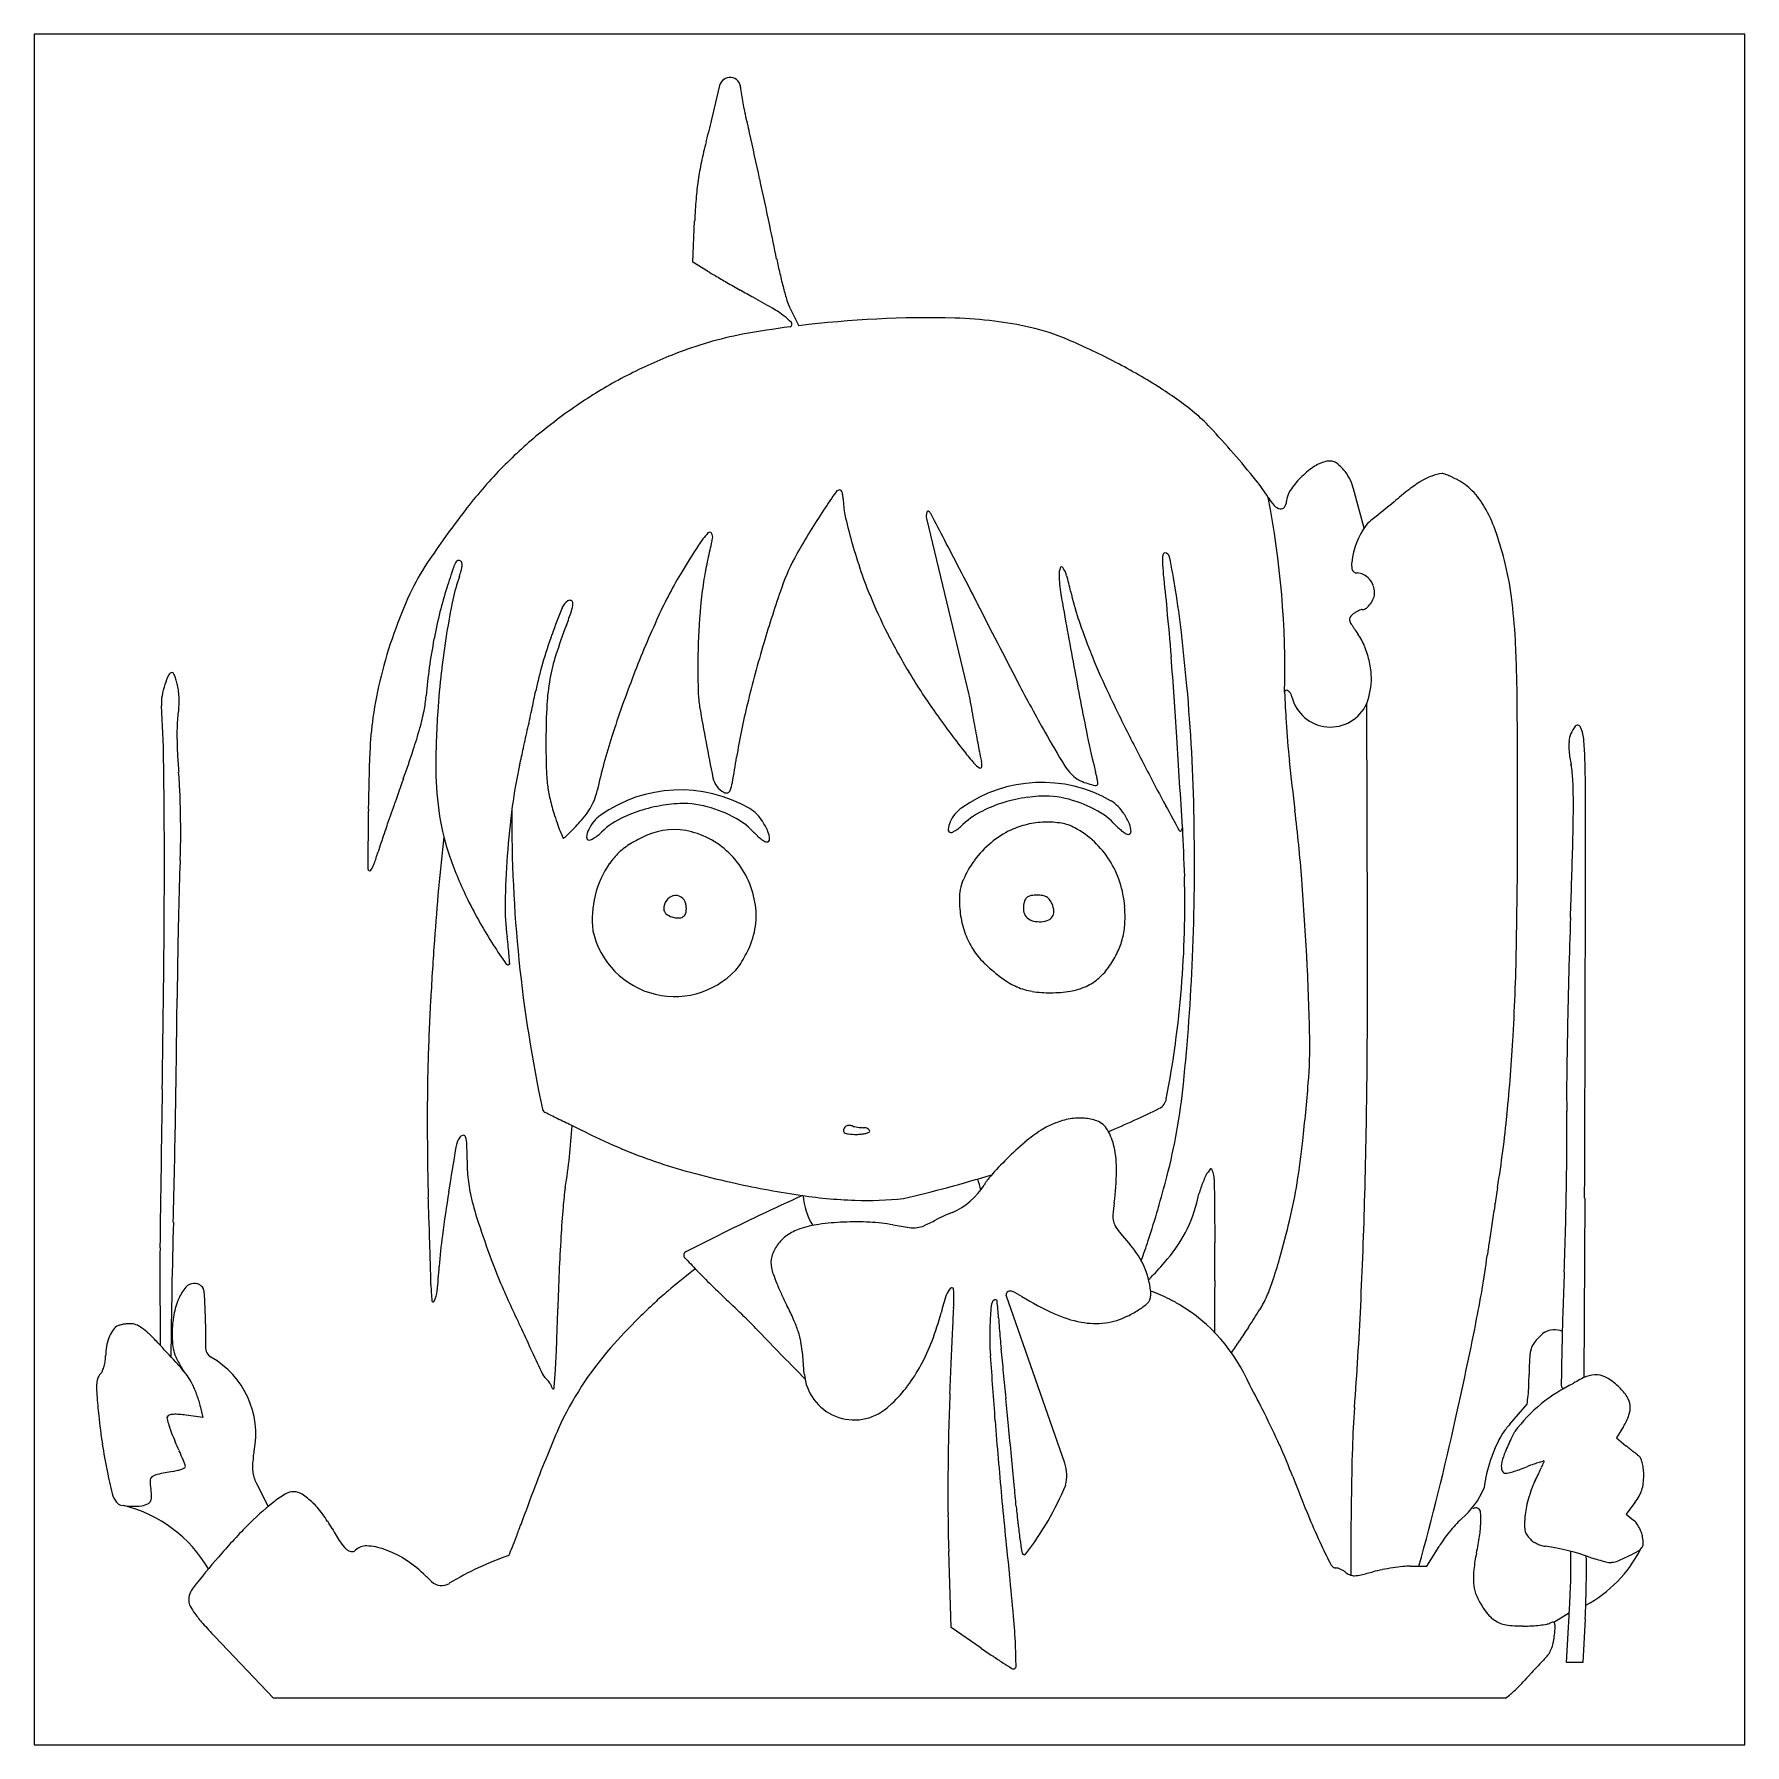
# Model space of a CAD drawing. Extents: x -100 to 100, y -100 to 100.
import ezdxf

# ---------------------------------------------------------------- set-up
doc = ezdxf.new("R2010")
doc.units = 0
doc.header["$MEASUREMENT"] = 0

msp = doc.modelspace()

# ---------------------------------------------------------------- linework, layer by layer
at = {"linetype": 'Continuous'}
for p, q in [((100, 100), (-100, 100)), ((-100, 100), (-100, -100)), ((100, -100), (100, 100)), ((-17, 91.29), (-17.45, 94.07)), ((-20.77, 90.01), (-19.85, 93.99)), ((55.49, 42.25), (54.25, 46.83)), ((20.5, -67.06), (13.66, -47.44)), ((78.56, -56.34), (78.55, -58.05)), ((72.51, -62.53), (74.55, -60.19)), ((77.69, -85.68), (79.49, -84.55)), ((72.01, -94.56), (-72.01, -94.56)), ((-100, -100), (100, -100))]:
    msp.add_line(p, q, dxfattribs=at)
for p, q in [((-22.98, 73.33), (-22.78, 78.18)), ((-21.29, 72.3), (-22.98, 73.33)), ((-11.7, 68.09), (-10.6, 65.91)), ((4.34, 43.38), (9.25, 22.93)), ((55.88, -4.52), (55.8, 21.74)), ((81.28, -36.1), (81.2, -57.07)), ((27.06, -40.26), (28.13, -41.54)), ((-79.99, -50.8), (-79.99, -53.53)), ((-9.96, -56.67), (-10.15, -54.46)), ((-80.3, -61.73), (-82.24, -61.46)), ((-80.58, -60.42), (-80.3, -61.73)), ((0.29, -60.08), (-0.27, -60.61)), ((85.81, -62.79), (84.99, -64.13)), ((84.99, -64.13), (86.11, -65.04)), ((-74.06, -69.36), (-72.66, -72.15)), ((87.15, -71.67), (86.12, -73.03)), ((86.12, -73.03), (86.98, -73.73)), ((7.2, -86.27), (6.92, -77.35)), ((62.83, -79.12), (64.26, -76.81)), ((60.91, -79.12), (62.83, -79.12)), ((81.34, -85.28), (81.08, -90.39)), ((-72.01, -94.56), (-78.9, -87.33)), ((10.7, -88.69), (7.2, -86.27)), ((79.14, -90.39), (79.39, -86.25)), ((80.11, -90.39), (79.14, -90.39)), ((81.08, -90.39), (80.11, -90.39))]:
    msp.add_line(p, q)
for centre, radius, start, end in [((-18.64, 93.7), 1.25, 1.0435, 166.8627), ((-11.74, 66.09), 0.343, 293.9741, 38.5368), ((-57.63, 25.72), 103.86, 358.5451, 11.1645), ((54.52, 34.87), 2.14, 17.8248, 65.7613), ((51.56, 23.63), 4.64, 193.8969, 335.9406), ((17.81, -3.69), 16.21, 59.9645, 125.2681), ((-24.46, -4.57), 16.21, 59.9645, 125.2681), ((-39.97, -25.53), 0.627, 192.9269, 242.6544), ((0.34, -37.17), 10.52, 11.1534, 18.4147), ((-2.63, -35.34), 7.47, 183.4878, 211.8216), ((3.83, -29.94), 8.58, 294.3403, 327.4919), ((20.8, -48.02), 9.79, 3.5779, 41.4437), ((29.2, -47.41), 1.36, 312.3051, 0), ((77.73, -53.88), 2.4, 66.9704, 118.8239), ((-78.62, -53.51), 1.36, 178.9624, 238.7441), ((-84.53, -63.72), 10.44, 349.193, 60.1294), ((-4.11, -56.15), 5.87, 185.0467, 310.751), ((87.98, -74.5), 18.57, 115.512, 143.2525), ((78.83, -58.02), 0.283, 173.3059, 306.7405), ((86.4, -72.12), 17.02, 149.9513, 172.7442), ((-93.39, -87.49), 15.94, 30.3515, 75.9419), ((-31.92, -113.88), 38.15, 109.2795, 120.8221), ((74.52, -70.53), 14.83, 297.6663, 333.4854), ((-52.37, -79.7), 1.69, 225.6639, 302.5793)]:
    msp.add_arc(centre, radius, start, end, dxfattribs=at)
for centre, radius, start, end in [((-228.4, 141.47), 213.91, 345.3603, 346.0797), ((-10.59, 92.31), 6.49, 189.0236, 194.247), ((-88.29, 72.58), 73.67, 12.4486, 14.2469), ((-1694.6, -282.01), 1718.65, 12.2656, 12.44849), ((28.37, 74.4), 51.48, 165.3604, 168.0417), ((10.95, 78.09), 33.67, 168.0416, 171.727), ((12.65, 77.84), 35.39, 171.727, 175.3093), ((-1277.31, -191.29), 1291.62, 12.01738, 12.26559), ((39.92, 75.6), 62.75, 175.3093, 177.6425), ((-353.73, 5.31), 347.34, 11.3581, 12.0174), ((3.66, 113.42), 48.09, 238.7566, 239.9921), ((46.41, 85.69), 60.79, 191.3581, 193.0316), ((106.79, 291.99), 254.3, 239.992, 240.3518), ((122.03, 318.77), 285.12, 240.3519, 240.7133), ((110.04, 297.39), 260.6, 240.7134, 241.1), ((40.87, 84.41), 55.1, 193.0316, 194.8329), ((35.53, 82.99), 49.58, 194.833, 196.5506), ((-54, 0.23), 78.82, 59.2467, 61.1), ((-6.52, 70.5), 5.71, 196.5506, 204.9769), ((-21.62, 54.65), 15.5, 53.06, 59.2466), ((-16.49, 61.48), 6.96, 43.9302, 53.0599), ((4.68, -58.05), 124.9, 88.6322, 97.0291), ((5.72, 12.15), 54.7, 83.1333, 87.9644), ((7.54, 27.23), 39.5, 76.9672, 83.1333), ((-8.54, 20.37), 45.38, 100.9678, 111.3607), ((4.68, -58.05), 124.9, 97.4934, 100.0789), ((10.41, 39.62), 26.79, 67.1868, 76.9672), ((-7.42, -2.77), 72.77, 62.5472, 67.1868), ((-4.44, 9.36), 57.12, 111.1678, 117.3492), ((-5.04, 10.52), 55.82, 117.3492, 123.6389), ((-8.75, -5.32), 75.65, 57.9321, 62.5472), ((9.22, 23.37), 41.8, 50.7361, 57.9321), ((-1.13, 4.65), 62.87, 123.6389, 129.4115), ((24.29, 41.8), 17.99, 42.8573, 50.7361), ((-52.61, -29.56), 122.9, 40.9499, 42.8574), ((-8.42, 13.52), 51.39, 129.4115, 136.1258), ((-52.53, -29.49), 122.8, 39.0407, 40.9499), ((52.05, 45.75), 4.41, 104.0892, 124.6564), ((51.52, 47.9), 2.2, 89.8049, 104.0893), ((51.52, 48.9), 1.19, 67.2384, 89.8048), ((51.32, 48.42), 1.72, 49.2458, 67.2383), ((-2.71, 8.03), 59.32, 136.1259, 142.3192), ((55.1, 41.19), 9.89, 135.5463, 146.4913), ((55.42, 40.88), 10.33, 124.6564, 135.5463), ((47.94, 44.5), 6.89, 42.8383, 49.2457), ((49.21, 45.68), 5.16, 24.8066, 42.8383), ((66.36, 40.57), 8.31, 110.8363, 120.5602), ((65.17, 43.7), 4.96, 96.5141, 110.8363), ((64.66, 48.21), 0.423, 70.1471, 96.5141), ((60.35, 36.28), 13.11, 67.943, 70.147), ((60.67, 37.08), 12.25, 65.0951, 67.943), ((58.2, 31.75), 18.11, 62.9711, 65.0951), ((114.04, -37.38), 146.64, 145.1068, 146.1253), ((-5.81, 46.21), 0.513, 90, 145.1067), ((-5.81, 46.54), 0.186, 35.9991, 90), ((-6.45, 46.07), 0.981, 20.2322, 35.9991), ((-7.12, 45.83), 1.69, 8.119, 20.2324), ((-8.37, 45.65), 2.95, 0.1459, 8.119), ((28.77, 36.45), 18.12, 31.1969, 39.0406), ((49.05, 45.2), 2.63, 146.4913, 175.7977), ((48.75, 45.47), 5.67, 13.9268, 24.8067), ((82.05, 19.59), 34.54, 128.1669, 131.8438), ((68.77, 36.49), 13.04, 120.5603, 128.1669), ((63.53, 42.2), 6.38, 43.7871, 62.9711), ((60.88, 39.66), 10.06, 30.1397, 43.787), ((39.09, -24.26), 112.13, 142.3193, 146.1646), ((48.99, 6.29), 68.28, 146.1253, 148.5764), ((3.26, 45.68), 8.67, 180.146, 192.4436), ((6.01, 43.71), 1.71, 166.6314, 191.0878), ((4.51, 44.06), 0.168, 43.1778, 166.6314), ((3.58, 43.19), 1.45, 27.7625, 43.1779), ((49.14, 48.78), 5.69, 211.1968, 223.0591), ((45.93, 45.78), 1.3, 223.059, 258.5698), ((45.77, 45), 0.503, 258.5697, 324.1248), ((45.09, 45.49), 1.34, 324.1248, 355.7977), ((382.24, -357.84), 516.74, 128.72, 129.0873), ((55.82, 36.72), 15.91, 19.5578, 30.1397), ((50.74, 56.15), 57.3, 192.4436, 195.4934), ((-1614.42, -808.53), 1829.93, 27.65754, 27.76251), ((62.49, 37.46), 8.48, 142.8126, 174.4499), ((58.81, 40.01), 4.02, 126.2313, 139.9252), ((31.85, 28.21), 41.34, 14.3698, 19.5579), ((87.32, -30.22), 130.35, 147.2768, 148.8575), ((-13.5, 34.56), 10.51, 137.2918, 147.2769), ((-21.03, 41.51), 0.264, 35.2895, 137.2918), ((-1743.22, 411.36), 1761.89, 347.81418, 347.84696), ((-285.94, 97.54), 271.2, 347.8469, 347.9776), ((-21.46, 41.21), 0.786, 347.9776, 35.2894), ((60.52, -0.75), 81.79, 148.5764, 150.7171), ((55.51, 57.48), 62.24, 195.4934, 198.6511), ((-468.63, -208.06), 536.33, 27.2475, 27.6575), ((-32.33, 23.62), 26.15, 146.1646, 155.2801), ((-46.89, 36.29), 4.32, 152.5044, 161.6634), ((-50.41, 38.12), 0.348, 99.8837, 152.5043), ((-50.38, 37.99), 0.478, 58.2825, 99.8838), ((-50.29, 38.15), 0.297, 9.9155, 58.2826), ((-51.43, 37.95), 1.46, 354.9953, 9.9156), ((-1931.4, 451.99), 1954.41, 347.74697, 347.78066), ((-1949.53, 455.91), 1972.95, 347.78069, 347.81415), ((10.8, 27.13), 24.79, 150.7172, 160.7501), ((35.89, 38.52), 3.99, 171.1592, 182.142), ((55.11, 39.23), 23.22, 182.142, 185.9413), ((32.2, 39.09), 0.254, 90, 171.1592), ((32.2, 38.79), 0.555, 10.9492, 90.0001), ((-110.34, 11.21), 145.74, 9.394, 10.9493), ((57.8, 38), 3.77, 175.685, 187.5948), ((37.32, 29.61), 35.7, 7.3867, 14.3698), ((320.25, -85.39), 391.09, 161.6635, 162.0308), ((-30.1, 29.47), 21.41, 160.5661, 168.1473), ((-59.49, 39.84), 9.75, 340.5661, 344.8438), ((-53.03, 38.09), 3.06, 344.8437, 354.9954), ((20.46, 10.18), 52.24, 148.8574, 155.4037), ((-1.31, 32.82), 20.68, 167.7469, 171.1839), ((46.37, 54.39), 52.61, 198.6511, 202.2334), ((-860.31, -409.77), 976.91, 26.98582, 27.24755), ((22.48, 36.77), 2.66, 161.694, 179.9999), ((32.48, 36.77), 12.65, 180, 190.1544), ((20.12, 37.55), 0.169, 35.6459, 161.694), ((17.84, 35.91), 2.98, 16.0468, 35.6458), ((-9.16, 28.14), 31.08, 12.5428, 16.0467), ((800.39, 116.79), 772.53, 185.94132, 186.24362), ((54.6, 37.57), 0.534, 187.5947, 232.0873), ((54.68, 37.67), 0.662, 232.0873, 270), ((54.68, 35.54), 1.47, 60.7039, 89.9999), ((-7.84, 12.34), 53.11, 155.28, 160.6445), ((-13.95, 23), 39.75, 162.0308, 166.2169), ((56.83, 25.9), 79.24, 173.7209, 182.0674), ((14.68, 30.34), 36.85, 171.1838, 173.4139), ((122.21, -11.78), 142.8, 160.7502, 163.4968), ((54.72, 57.8), 61.62, 202.2334, 206.8694), ((1349.44, 272.64), 1350.57, 190.15438, 190.51878), ((53.36, 42.06), 32.98, 192.5428, 198.4599), ((-65.17, 18.69), 99.95, 6.5303, 9.394), ((53.91, 35.11), 2.89, 323.7639, 338.7501), ((54.71, 34.72), 2.01, 0, 23.564), ((54.91, 34.72), 1.81, 338.7501, 0), ((8.36, 25.85), 64.9, 2.923, 7.3867), ((8.12, 17.59), 62.48, 166.2168, 169.1997), ((31.04, 16.64), 83.88, 168.1473, 170.8939), ((42.08, 0.63), 86.61, 158.1102, 160.2966), ((-36.69, 32.28), 1.73, 121.7175, 158.1103), ((-71.16, 43.95), 35.84, 338.6468, 341.4197), ((-37.37, 33.39), 0.421, 64.5962, 121.7175), ((-37.34, 33.47), 0.329, 356.2771, 64.5962), ((-40.65, 33.69), 3.65, 341.4198, 356.277), ((1035.16, 555.43), 1150.17, 206.98583, 207.50745), ((-117.09, 16.42), 150.43, 4.1137, 6.2436), ((55.22, 30.85), 1.7, 126.1749, 143.639), ((56.8, 28.69), 4.37, 121.4519, 126.175), ((56.56, 29.07), 3.92, 116.3313, 121.452), ((56.3, 29.61), 3.32, 111.1644, 116.3314), ((55.28, 32.25), 0.492, 89.9999, 111.1644), ((55.28, 33.53), 0.785, 270, 307.8128), ((54.22, 34.88), 2.5, 307.8127, 323.7639), ((15.48, 10.08), 57.18, 158.6468, 162.3399), ((86.37, -19.99), 124.72, 155.4037, 158.8203), ((86.91, 53.25), 68.34, 198.4599, 201.8907), ((-210.86, 2.01), 246.59, 5.0715, 6.5302), ((54.19, 31.6), 0.422, 143.639, 192.7363), ((55.24, 31.84), 1.5, 192.7364, 212.862), ((93.55, 56.59), 47.1, 212.8621, 214.5287), ((-3.76, 10.91), 57.43, 160.6444, 165.8529), ((12.9, 16.67), 67.35, 169.1998, 172.0857), ((45.99, 14.24), 99.02, 170.8939, 173.529), ((16.44, 9.81), 59.38, 160.2966, 163.7719), ((125.33, -12.7), 146.05, 163.4968, 166.3793), ((62.37, 61.68), 70.2, 206.8694, 211.0735), ((47.93, 25.2), 8.28, 22.3979, 34.5287), ((45.83, 24.33), 10.54, 12.2812, 22.3979), ((-99.42, 20.35), 172.82, 0.4532, 2.923), ((-1.27, 14.97), 40.93, 163.7719, 168.365), ((-17.86, 20.69), 22.2, 162.3399, 169.8249), ((741.31, 159.73), 732.05, 190.5187, 191.16614), ((108.02, 61.73), 91.09, 201.8907, 204.8782), ((-1057.46, -51.21), 1093.22, 3.62052, 4.11372), ((46.49, 24.48), 9.86, 1.8646, 12.2811), ((-75.5, 20.94), 9.71, 154.7004, 161.8854), ((-83.85, 24.89), 0.47, 89.9999, 154.7004), ((-83.85, 25.2), 0.16, 27.3029, 90), ((-87.61, 23.26), 4.39, 21.5876, 27.3029), ((-88.41, 22.94), 5.25, 15.4468, 21.5876), ((-92.37, 21.85), 9.36, 11.4628, 15.4467), ((-15.35, 13.83), 45.48, 165.8528, 172.0571), ((7.89, 17.37), 62.29, 172.0857, 175.1458), ((49.91, 13.8), 102.97, 173.529, 176.0879), ((-15.8, 20.32), 24.29, 169.8249, 176.9039), ((89.6, -21.24), 128.18, 158.8204, 162.2201), ((69.86, 66.2), 78.95, 211.0734, 215.0296), ((192.99, 116.88), 200.65, 207.5075, 209.4062), ((48.08, 24.72), 8.27, 338.9296, 0.5655), ((-80.19, 21.8), 4.94, 170.1684, 183.5772), ((-75.79, 21.04), 9.4, 161.8854, 170.1684), ((-89.21, 22.49), 6.13, 4.3013, 11.4628), ((-95.81, 21.99), 12.75, 0.1611, 4.3013), ((-95.98, 21.99), 12.92, 356.0344, 0.1611), ((-69.57, 23.95), 15.45, 348.5933, 355.1457), ((-332.27, 83.12), 297.01, 347.9798, 348.3651), ((-5.57, 23.8), 16.81, 182.5837, 188.3547), ((748.45, 155.51), 750.99, 190.16787, 190.3833), ((164.84, 88.08), 153.72, 204.8782, 206.8971), ((-189.55, 3.9), 225.21, 1.1203, 5.0714), ((46.42, 23.09), 0.222, 58.2825, 182.1357), ((192.09, 28.52), 145.99, 182.1357, 183.5108), ((45.94, 22.31), 1.13, 10.3223, 58.2825), ((-222.05, 12.93), 137.2, 0.9011, 3.5772), ((-76.9, 19.14), 6.4, 169.4609, 178.449), ((-90.01, 21.58), 6.94, 349.461, 356.0343), ((-19.45, 14.4), 41.34, 172.0571, 177.7475), ((-83.89, 26.84), 30.06, 344.611, 348.5934), ((41.25, 14.39), 94.29, 176.0878, 180.2816), ((-657.77, 152.43), 629.81, 347.76026, 347.97982), ((37.92, 17.41), 78.09, 176.9039, 179.8691), ((239, 66.02), 264.99, 189.7029, 191.5297), ((63.56, 2.27), 82.5, 166.3794, 170.8003), ((92.94, 82.38), 107.13, 215.0295, 218.1765), ((483.54, 106.97), 481.67, 190.3833, 190.6837), ((-1561.01, 8.79), 1634.45, 359.97945, 0.45317), ((-42.34, 18.2), 40.97, 178.4489, 180.7288), ((-103.92, 32.35), 50.83, 341.6154, 344.6111), ((-662.42, 153.44), 634.56, 347.5409, 347.76023), ((118.83, 75.08), 115.52, 209.4063, 211.6321), ((656.56, 337.52), 705.09, 206.89706, 207.35978), ((156.4, 26.33), 110.23, 183.5108, 185.8752), ((82.75, 16.97), 3.33, 157.7543, 174.0693), ((82.96, 16.88), 3.55, 142.2162, 157.7544), ((80.45, 18.83), 0.383, 24.0905, 142.2162), ((76.56, 17.08), 4.65, 3.9363, 24.0905), ((-33.8, 18.31), 49.51, 180.7287, 182.9613), ((198.55, 5.83), 259.51, 177.7474, 179.2114), ((-211.28, 68.03), 163.97, 340.3636, 341.6154), ((-358.25, 86.23), 323.06, 347.1775, 347.5409), ((103.07, 17.26), 143.24, 179.8691, 181.147), ((34.1, -3.45), 69.9, 162.2202, 167.5727), ((40.52, 41.15), 40.44, 218.1764, 220.7203), ((673.56, 142.82), 675.05, 190.68374, 190.86434), ((87.5, 30.67), 65.62, 191.1661, 194.9611), ((-12442.76, -771.61), 12501.3, 3.572154, 3.620512), ((84.74, 16.76), 5.32, 174.0692, 186.4118), ((98.11, 18.27), 18.78, 186.4118, 191.242), ((13.49, 12.75), 67.87, 0.2366, 3.9362), ((-802.83, 3.8), 718.05, 0.11591, 0.90109), ((-19.98, 19.03), 63.35, 182.9613, 184.8171), ((6.98, 3.1), 51.51, 167.1774, 172.5998), ((-17.08, 14.86), 23.06, 181.147, 186.0764), ((-326.68, 65.47), 312.83, 350.2512, 350.8003), ((11.82, 16.45), 2.58, 220.7203, 239.6692), ((10.61, 14.38), 0.177, 239.6692, 350.3858), ((19.55, 17.29), 9.1, 190.8644, 194.7954), ((9.33, 14.6), 1.47, 350.3858, 14.7955), ((25.12, 17.37), 5.47, 211.6321, 232.0527), ((341.32, 45.36), 296.13, 185.8752, 187.0059), ((67.85, 12.25), 12.06, 2.1186, 11.2421), ((-134.21, 9.4), 51.28, 2.2981, 4.8172), ((520.7, -193.14), 613.2, 160.36362, 160.63428), ((-17.95, 14.1), 35.09, 180.2815, 189.0515), ((-26.12, 13.9), 13.97, 186.0764, 192.8459), ((-18.2, 13.57), 2.5, 191.869, 241.845), ((-23.46, 13.37), 5.16, 339.8397, 350.2512), ((23.47, 15.25), 2.78, 232.0527, 246.258), ((25.58, 20.04), 8.02, 246.258, 252.7119), ((26.19, 21.99), 10.06, 252.7118, 257.5821), ((24.09, 12.49), 0.331, 257.582, 315), ((12.48, 10.62), 12.03, 12.3959, 14.9611), ((17.35, 11.69), 7.04, 8.5656, 12.3958), ((16.26, 11.53), 8.15, 5.8718, 8.5657), ((24.23, 12.35), 0.135, 315, 5.8718), ((213.64, 108.32), 206.38, 207.3598, 208.5149), ((3.63, 9.88), 76.33, 359.7847, 2.1187), ((-2291.55, 3.22), 2372.93, 359.95225, 0.23667), ((-199.96, 6.76), 117.09, 0.9392, 2.2982), ((402.39, -151.55), 487.81, 160.6343, 160.9556), ((-14.99, 16.44), 25.39, 192.846, 197.1747), ((-40.76, 12.97), 6.74, 331.0568, 339.5556), ((-41.27, 13.16), 7.28, 339.5556, 347.5728), ((-23.85, -6.34), 16.39, 88.9846, 97.9825), ((-24.74, -3.62), 13.72, 54.451, 85.0921), ((-19.08, 11.92), 0.627, 241.845, 285.0007), ((-19.04, 11.75), 0.454, 285.0008, 339.8398), ((17.7, -4.38), 15.18, 106.6247, 116.7846), ((18.75, -7.88), 18.84, 97.9824, 106.6247), ((18.41, -5.46), 16.39, 88.9846, 97.9825), ((17.53, -2.74), 13.72, 54.451, 85.0921), ((23.33, 6.28), 4.83, 32.4073, 57.5337), ((-202.8, 6.72), 119.93, 359.5864, 0.9393), ((779.72, -2.17), 840.73, 179.21138, 179.68808), ((-24.71, 13.02), 28.25, 189.0515, 199.0252), ((58.91, -3.64), 103.88, 172.5998, 175.8082), ((116.46, 8.09), 160.62, 179.5663, 192.1331), ((-2.75, 20.22), 38.2, 197.1748, 198.9912), ((-45.34, 16.24), 12.37, 317.5983, 323.1286), ((-41.56, 13.41), 7.65, 323.1286, 331.0568), ((-31.6, 5.46), 3.89, 124.6717, 156.4799), ((-27.52, 0.25), 8.93, 115.7249, 136.0959), ((-24.56, -5.26), 15.18, 106.6247, 116.7846), ((-23.51, -8.76), 18.84, 97.9824, 106.6247), ((-18.93, 5.39), 4.83, 32.4073, 57.5337), ((10.66, 6.35), 3.89, 124.6717, 156.4799), ((14.74, 1.13), 8.93, 115.7249, 136.0959), ((18.02, -0.19), 11.41, 43.0498, 49.0063), ((22.23, 5.29), 6.29, 22.1401, 34.5972), ((559.96, 296.48), 600.52, 208.51495, 208.83077), ((-232.74, 3.05), 268.4, 357.6562, 1.1203), ((-131.06, -12.69), 179.8, 4.4174, 7.0059), ((-751.13, 8.5), 824.57, 358.98707, 359.97943), ((-104.74, 10.28), 184.7, 358.3075, 359.7848), ((389.85, -147.23), 474.54, 160.9556, 161.2343), ((224.59, -25.12), 278.46, 173.548, 176.048), ((-20.89, 13.97), 19.02, 198.9912, 202.0522), ((-11.3, 17.86), 29.37, 202.0522, 203.6643), ((-38.11, 6.11), 0.0961, 203.6644, 293.9834), ((-38.28, 6.5), 0.522, 293.9833, 314.4904), ((-74.14, 43), 51.69, 314.4904, 315.265), ((-61.98, 30.95), 34.57, 315.265, 316.6407), ((-77.6, 45.71), 56.07, 316.6407, 317.5984), ((-32.87, 5.92), 2.55, 154.5593, 175.1047), ((-35.09, 6.11), 0.326, 175.1047, 266.6994), ((-37.24, 10.33), 5.08, 298.0032, 303.5032), ((-37.77, 11.13), 6.04, 303.5033, 309.1117), ((-21.66, -8.77), 16.54, 114.2636, 121.3415), ((-25.18, -0.95), 7.96, 75.0737, 114.2635), ((-25.7, -2.89), 9.97, 41.948, 75.0737), ((-24.25, -1.08), 11.41, 43.0498, 49.0063), ((-10.05, 12.19), 8.01, 223.0498, 227.5877), ((-11.38, 10.73), 6.04, 227.5877, 233.1961), ((-20.04, 4.4), 6.29, 22.1401, 34.5972), ((-16.57, 5.82), 2.55, 1.5948, 22.1401), ((9.39, 6.81), 2.55, 154.5593, 175.1047), ((7.18, 7), 0.326, 175.1047, 266.6994), ((7.19, 7.14), 0.475, 266.6995, 298.0032), ((5.02, 11.21), 5.08, 298.0032, 303.5032), ((4.49, 12.01), 6.04, 303.5033, 309.1117), ((18.88, -2.94), 10.95, 115.3401, 129.8228), ((18.13, -1.36), 9.19, 102.88, 115.3401), ((18.51, -3), 10.88, 91.8959, 102.88), ((18.47, -1.92), 9.8, 80.3923, 91.8959), ((19.26, 2.77), 5.05, 61.4924, 80.3923), ((16.35, -2.6), 11.16, 47.0515, 61.4924), ((32.21, 13.07), 8.01, 223.0498, 227.5877), ((30.88, 11.62), 6.04, 227.5877, 233.1961), ((30.31, 10.85), 5.08, 233.1962, 238.6962), ((27.91, 6.91), 0.475, 238.6962, 269.9999), ((27.91, 6.76), 0.326, 270, 1.5947), ((25.7, 6.7), 2.55, 1.5948, 22.1401), ((33.99, 6.96), 0.133, 208.8307, 315), ((33.69, 7.25), 0.555, 315, 3.5721), ((1055.03, 47.03), 1021.56, 182.23119, 182.55371), ((-1182, 3.03), 1097.22, 359.45291, 0.11594), ((-148.77, 6.33), 65.9, 357.4685, 359.5865), ((-77.17, 9.6), 18.14, 340.9868, 343.2978), ((-30.55, -4.39), 30.54, 161.2343, 163.2978), ((-35.08, 6.26), 0.475, 266.6995, 298.0032), ((-26.37, -1.34), 7.72, 132.9931, 145.3076), ((-25.84, -1.9), 8.5, 121.3416, 132.9931), ((-11.95, 9.96), 5.08, 233.1962, 238.6962), ((-14.35, 6.03), 0.475, 238.6962, 269.9999), ((-14.35, 5.88), 0.326, 270, 1.5947), ((19.59, -3.79), 12.05, 129.8227, 143.3058), ((16.53, -2.41), 10.89, 32.3502, 47.0515), ((-1312.95, 45.99), 1393.44, 357.97439, 358.3074), ((81.72, -3.87), 164.82, 177.4684, 178.4434), ((-60.8, 2.4), 0.206, 179.6881, 318.9897), ((-61.38, 2.91), 0.982, 318.9899, 335.7467), ((-72.66, 8), 13.36, 335.7467, 338.2314), ((-73.58, 8.36), 14.35, 338.2314, 340.9867), ((-11.2, 17.68), 42.53, 199.0253, 206.3642), ((55.95, -3.42), 100.91, 175.8082, 178.9689), ((-23.32, -3.45), 11.44, 145.2751, 186.9197), ((-26.18, -3.32), 10.61, 10.0585, 41.948), ((18.46, -2.95), 10.64, 143.3058, 157.6192), ((16.26, -2.58), 11.21, 17.8759, 32.3502), ((687.83, -20.34), 771.15, 178.44332, 178.75364), ((14.03, -1.12), 5.86, 157.6192, 180), ((14.97, -3), 12.57, 4.5893, 17.876), ((-85.64, -1.76), 120.17, 349.1113, 1.5604), ((-288.6, -24.86), 337.81, 2.8028, 4.4173), ((-7220.71, 7.33), 7302.09, 359.887173, 359.952261), ((-0.69, 22.89), 54.26, 206.3643, 209.5619), ((-18.86, -2.08), 26.09, 178.969, 187.6111), ((-24.64, -2.29), 1.75, 145.0467, 180), ((-24.93, -2.08), 1.4, 103.6749, 145.0467), ((-25, -1.81), 1.12, 56.05, 103.675), ((-25.11, -1.99), 1.33, 14.0893, 56.0501), ((-26.13, -2.24), 2.38, 3.9969, 14.0894), ((-24.65, -3.05), 9.06, 334.1706, 10.0585), ((21.12, -1.12), 12.95, 179.9999, 189.9805), ((17.87, -2.18), 2.22, 165.9107, 188.0769), ((18.04, -2.22), 2.4, 153.1887, 165.9107), ((16.56, -1.47), 0.735, 122.4569, 153.1887), ((16.69, -1.69), 0.988, 97.1287, 122.4569), ((17.25, -6.14), 5.48, 90, 97.1287), ((17.25, -5.17), 4.51, 81.5199, 89.9999), ((17.72, -1.98), 1.29, 59.926, 81.5199), ((17.81, -1.83), 1.11, 36.1753, 59.9259), ((16.4, -2.86), 2.86, 24.4955, 36.1753), ((16.68, -2.74), 2.55, 4.4024, 24.4954), ((13.11, -3.15), 14.43, 356.7853, 4.5894), ((777.81, -22.29), 861.16, 178.75369, 179.06331), ((-1.41, 22.48), 53.44, 209.562, 212.7962), ((-25.7, -2.29), 0.69, 180, 230.7309), ((-24.73, -1.1), 2.23, 230.7309, 251.962), ((-24.68, -0.93), 2.4, 251.9619, 272.3181), ((-24.61, -2.44), 0.89, 272.3181, 314.9999), ((-24.39, -2.67), 0.568, 315, 342.1892), ((-25.58, -2.28), 1.83, 342.1892, 353.5856), ((-26.03, -2.23), 2.28, 353.5856, 3.9969), ((18.53, -1.58), 10.32, 189.9805, 201.8121), ((17.02, -2.3), 1.37, 188.0769, 219.9293), ((17.1, -2.24), 1.47, 219.9292, 250.4431), ((17.5, -1.11), 2.66, 250.4431, 270), ((17.5, -0.52), 3.25, 270, 286.9799), ((18.12, -2.55), 1.13, 286.9799, 324.3189), ((18.21, -2.62), 1.01, 324.3188, 4.4024), ((18.43, -3.44), 9.11, 345.768, 356.7853), ((834.93, -29.98), 755.78, 177.97431, 178.46316), ((272.73, -30.09), 326.83, 175.7597, 176.9546), ((-107.22, -13.88), 63.06, 6.5218, 7.6111), ((-25.12, -2.72), 9.79, 192.4554, 320.8938), ((17.76, -1.89), 9.48, 201.8122, 214.1881), ((18.72, -3.52), 8.81, 334.5401, 345.7679), ((-1258.05, -9.54), 1313.94, 359.49751, 0.21875), ((-2761.18, 18.11), 2676.47, 359.11237, 359.45293), ((42.32, 50.66), 105.46, 212.7962, 214.2634), ((-78.83, -10.64), 34.48, 4.8101, 6.5219), ((-123.55, -14.4), 79.35, 4.1756, 4.8102), ((-37.31, 3.08), 23.13, 328.8249, 334.1706), ((17.37, -2.15), 9.02, 214.1882, 227.0436), ((15.22, -1.85), 12.68, 325.9944, 334.5401), ((-203.11, 1.84), 238.74, 354.0897, 357.6562), ((-224.33, -0.81), 297.69, 356.8647, 358.9871), ((-15917.17, 24.45), 15998.56, 359.850997, 359.887208), ((661.79, -20.4), 745.12, 179.06334, 179.40849), ((-44.63, -8.57), 0.252, 214.2634, 315.0001), ((-44.56, -8.64), 0.163, 314.9999, 4.1756), ((27.65, 8.89), 24.1, 227.0436, 233.1538), ((19.68, -4.86), 7.3, 311.2412, 325.9944), ((-289.68, -24.91), 338.9, 1.2988, 2.8027), ((900.95, -31.75), 821.83, 178.4631, 178.92215), ((18.29, -3.6), 8.49, 233.1538, 246.4597), ((17.8, -4.73), 7.26, 246.4598, 261.0943), ((18.86, 2.02), 14.1, 261.0943, 270), ((18.86, 1.98), 14.05, 270, 279.324), ((19.94, -4.63), 7.36, 279.324, 294.4588), ((20.44, -5.73), 6.15, 294.4588, 311.2411), ((-2131.22, 8.44), 2048.04, 359.03541, 359.40852), ((265.28, -29.7), 319.38, 176.9547, 178.1705), ((-1.97, -18.39), 51.11, 355.2177, 1.2988), ((-126.38, -6.18), 199.59, 354.2141, 356.8648), ((812.01, -30.08), 732.87, 178.92209, 179.37862), ((-16213.31, 25.23), 16294.7, 359.814979, 359.850961), ((140.09, -25.7), 194.13, 178.1706, 179.3071), ((-745.43, -14.04), 801.3, 358.45294, 359.49755), ((7778.07, -145.19), 7864.05, 179.112331, 179.24732), ((314.39, -27.81), 368.44, 179.3071, 180.0107), ((-39.79, -15.06), 74.56, 345.6007, 354.0897), ((-250.46, 2.4), 300.47, 353.9258, 355.2177), ((215.8, -23.62), 136.63, 179.3785, 180.9624), ((-29.22, 99.5), 139.08, 293.2158, 295.9253), ((30.73, -24.15), 1.67, 301.0914, 349.3318), ((-69.96, -28.42), 149.17, 359.5957, 0.9623), ((-1860.06, 3.87), 1776.84, 358.62045, 359.0355), ((308.94, -27.81), 362.98, 180.0107, 180.7161), ((-3419.6, -6955.46), 7709.49, 63.99057, 64.002249), ((-1358, -2730.31), 3008.2, 63.95595, 63.99056), ((-109.18, -23.4), 72.19, 350.8757, 356.6455), ((-2359.71, -4780.12), 5289.68, 63.93321, 63.9559), ((-4.47, -28.39), 0.959, 135, 162.7689), ((-4.89, -27.97), 0.368, 108.5374, 135), ((-4.73, -28.44), 0.866, 94.5773, 108.5374), ((-4.71, -28.63), 1.05, 81.8232, 94.5773), ((-4.71, -28.62), 1.04, 69.0063, 81.8233), ((-3.64, -25.83), 1.95, 249.0064, 256.9808), ((-2.93, -22.75), 5.11, 256.9808, 260.8633), ((-2.88, -22.44), 5.42, 260.8634, 264.6939), ((-3.06, -24.34), 3.51, 264.694, 270), ((-3.06, -29.28), 1.43, 78.514, 90), ((-2.95, -28.78), 0.916, 62.4661, 78.5141), ((-2.8, -28.47), 0.573, 41.8323, 62.4661), ((23.16, -36.76), 10.19, 111.6972, 122.2516), ((22.49, -35.08), 8.37, 99.4725, 111.6972), ((22.3, -33.92), 7.2, 86.2558, 99.4724), ((22.43, -31.84), 5.11, 69.1833, 86.2558), ((23.38, -29.34), 2.45, 30.2991, 69.1832), ((-78.41, -11.04), 151.39, 350.9531, 354.2142), ((-8451.18, 0.17), 8532.53, 359.756501, 359.814943), ((-47.74, -30.61), 3, 148.2825, 170.5484), ((-49.73, -29.38), 0.656, 104.4796, 148.2825), ((-49.83, -29), 0.262, 19.1514, 104.4796), ((-52.63, -29.97), 3.23, 2.1788, 19.1515), ((-83.59, -31.15), 34.2, 359.1775, 2.1787), ((-1.59, 40.47), 76.77, 243.9332, 247.2227), ((-5.13, -28.18), 0.266, 162.7689, 234.3969), ((-4.7, -27.59), 1, 234.397, 264.2144), ((-3.87, -19.31), 9.32, 264.2144, 270), ((-3.87, -22.31), 6.32, 270, 275.4073), ((-3.59, -25.23), 3.38, 275.4072, 284.0363), ((-3.29, -26.41), 2.17, 284.0363, 294.0727), ((-2.48, -28.24), 0.165, 294.0726, 360), ((-2.53, -28.24), 0.222, 0, 41.8322), ((40.39, -58.39), 37.88, 130.3876, 134.7535), ((26.51, -42.08), 16.47, 122.2516, 130.3876), ((19.7, -31.49), 6.71, 11.9751, 30.2991), ((-39.34, -20.07), 88.15, 350.7063, 353.9258), ((-453.89, -25.71), 533.11, 359.066, 359.5957), ((481.86, -118.78), 539.89, 170.5483, 171.1098), ((-32.1, -31.89), 17.29, 179.1775, 186.6378), ((-7.61, 26.14), 61.23, 247.2227, 251.1203), ((-5.88, 31.18), 66.56, 251.1203, 254.8415), ((40.17, -58.17), 37.57, 134.7534, 138.9607), ((13.78, -32.75), 12.77, 359.0721, 11.9752), ((111.46, -30.28), 165.48, 180.7161, 181.9853), ((-30.47, -31.7), 18.93, 186.6378, 193.6093), ((5.16, 71.94), 108.79, 254.8415, 257.4169), ((-29.22, 99.5), 139.08, 282.8218, 287.2222), ((17.43, -38.37), 7.43, 138.9607, 149.0272), ((-7.11, -32.41), 33.65, 352.8144, 359.072), ((-76.76, -5.57), 112.72, 343.6424, 345.6008), ((49.66, -39.38), 14, 155.3269, 158.1234), ((39.58, -34.75), 2.91, 146.3596, 155.3269), ((44.53, -38.04), 8.84, 142.8651, 146.3596), ((37.57, -32.77), 0.124, 69.3409, 142.865), ((37.55, -32.84), 0.193, 16.1871, 69.3411), ((20.49, -37.79), 17.96, 14.0893, 16.1869), ((34.73, -34.21), 3.27, 0.9123, 14.0893), ((167.4, -69.59), 221.6, 171.1098, 172.4439), ((-4.96, -39.84), 33.32, 171.369, 175.3001), ((136.87, -358.63), 354.76, 114.4866, 116.2587), ((6.9, 79.73), 116.77, 257.4168, 261.3426), ((-2.14, 20.38), 56.74, 261.3426, 268.0786), ((20.03, -32.48), 16.44, 319.3245, 349.1068), ((49.9, -39.55), 14.28, 160.9001, 163.8987), ((51.36, -40.06), 15.83, 158.1235, 160.9001), ((-485.07, -42.49), 523.14, 0.5525, 0.9123), ((-15.58, -23.95), 64.08, 346.8089, 350.7063), ((-582.6, -18.43), 638.41, 357.27999, 358.45294), ((493.62, -102.12), 427.86, 170.9532, 171.236), ((-504.3, -24.88), 583.53, 358.5417, 359.06607), ((-1700.35, -93.08), 1647.41, 1.87343, 1.98527), ((-14.57, -27.85), 35.29, 193.6093, 198.4111), ((136.18, -51.45), 174.94, 175.3, 176.4507), ((-2.68, 4.26), 40.61, 268.0786, 276.1203), ((14.05, -55.13), 18.62, 111.0577, 117.5878), ((55.95, -40.36), 29.91, 172.8143, 175.5987), ((-81.38, -4.22), 117.54, 341.7446, 343.6424), ((-261.19, -40.33), 299.25, 359.812, 0.5525), ((645.92, -125.6), 581.95, 171.23603, 171.46063), ((809.43, -63.63), 893.5, 178.41458, 179.42198), ((-1427.8, -84.17), 1374.72, 1.74538, 1.8735), ((122.84, 17.89), 180.11, 198.4112, 199.8461), ((-8.45, -45.51), 6.17, 109.1245, 124.9541), ((-6.64, -50.73), 11.69, 97.9624, 109.1245), ((-4.03, -69.36), 30.5, 92.5059, 97.9624), ((-3.94, -71.41), 32.55, 87.1394, 92.5059), ((-3.39, -60.29), 21.42, 79.7969, 87.1394), ((10.03, 14.25), 54.32, 259.7969, 261.8213), ((2.81, -35.98), 3.57, 261.8214, 276.5748), ((2.9, -36.74), 2.81, 276.5748, 294.1154), ((-6.34, -16.1), 25.42, 294.1155, 297.5878), ((28.77, -38.27), 2.65, 175.5987, 192.0603), ((27.94, -38.45), 1.79, 192.0604, 213.5836), ((33.97, -34.44), 9.04, 213.5836, 220.0788), ((-42.93, -17.54), 92.17, 343.8412, 346.809), ((598.65, -118.5), 534.15, 171.4606, 171.6875), ((-360.25, -28.55), 439.43, 357.8932, 358.5418), ((716.67, -45.56), 801.97, 179.73726, 180.55277), ((4.62, -48), 57.4, 172.444, 176.0868), ((172.59, -53.71), 211.41, 176.4506, 177.5626), ((198.23, -478.91), 489.78, 116.471, 116.958), ((-9.88, -43.95), 4.02, 143.8252, 164.8364), ((-9.19, -44.46), 4.88, 124.9541, 143.8253), ((9.94, -35.24), 21.11, 337.2913, 344.0506), ((-459.44, -39.68), 497.5, 359.306, 359.8121), ((224, -63.76), 155.53, 171.6875, 172.2561), ((-1349.29, -81.78), 1296.17, 1.63017, 1.74545), ((-2.16, -27.23), 47.21, 199.8462, 203.9603), ((-23.6, -42.77), 0.465, 116.958, 180.093), ((-23.66, -42.77), 0.402, 180.0929, 223.6073), ((151.79, 124.36), 242.71, 223.6073, 224.094), ((-10.85, -43.69), 3.01, 164.8363, 190.8934), ((7.94, -22.99), 31.81, 316.1487, 320.5563), ((-28.78, -21.64), 77.44, 341.8059, 343.8412), ((-54.42, -25.9), 125.45, 348.5952, 352.2561), ((-157.46, -47.86), 103.86, 0.8987, 1.6302), ((-130.19, -38.78), 77.73, 353.9839, 356.0868), ((218.05, -55.64), 256.91, 177.5626, 178.5234), ((47.3, -134.31), 113.99, 127.8869, 129.9681), ((46.67, 22.51), 96.35, 224.0941, 225.5221), ((-9.64, -43.45), 4.25, 190.8934, 200.4746), ((16.64, -33.64), 32.29, 200.4745, 202.6233), ((20.92, -35.47), 13.8, 312.7053, 316.1486), ((708.02, -53.82), 670.04, 179.30613, 179.67581), ((28.49, -40.47), 17.16, 335.5759, 341.8059), ((879.92, -74.17), 801.57, 177.89328, 178.21253), ((-75.09, -51.31), 8.73, 156.5189, 169.5801), ((-77.93, -50.08), 5.63, 140.4374, 156.5188), ((-81.34, -47.26), 1.2, 90, 140.4373), ((-81.34, -47.46), 1.41, 75.3545, 89.9999), ((-81.36, -47.54), 1.49, 61.3057, 75.3545), ((-81.26, -47.35), 1.27, 46.1445, 61.3057), ((-80.83, -46.9), 0.648, 20.9936, 46.1445), ((-81.6, -47.19), 1.47, 4.6846, 20.9936), ((-122.84, -50.57), 42.86, 3.262, 4.6846), ((-33.44, -45.91), 20.18, 180.8987, 186.2119), ((-56.82, -46.51), 3.95, 335.6305, 353.9838), ((225.06, 73.75), 295.86, 203.9603, 205.02), ((1.88, -79.81), 43.04, 130.2349, 133.0358), ((102.31, 79.17), 175.76, 225.5221, 226.4326), ((20.35, -32.1), 36.32, 202.6233, 204.8378), ((22.5, -31.1), 38.69, 204.8378, 206.9497), ((44.5, -59.74), 39.81, 161.9792, 165.0691), ((8.63, -48.07), 2.09, 135.5706, 161.9792), ((7.28, -46.75), 0.192, 8.1182, 135.5706), ((0.65, -47.69), 6.89, 357.7687, 8.1182), ((-220.69, -39.07), 228.4, 357.5254, 357.7686), ((12.37, -48.16), 0.208, 7.0162, 131.2952), ((13.99, -47.33), 0.35, 118.6098, 198.6209), ((14.13, -47.58), 0.637, 65.4976, 118.6099), ((10.34, -55.89), 9.77, 58.2456, 65.4975), ((33.05, -19.21), 33.37, 238.2455, 245.4812), ((24.69, -63.58), 17.62, 62.8054, 70.6651), ((21.92, -69.19), 23.87, 61.6201, 63.0401), ((30.47, -41.36), 14.99, 328.7804, 335.5759), ((-72.07, -51.87), 11.8, 169.5801, 180), ((-119.56, -50.39), 39.57, 1.4153, 3.262), ((-136.41, -50.8), 56.43, 360, 1.4154), ((-53.36, -48.08), 0.147, 186.2119, 335.6304), ((-463.38, -38.08), 424.74, 357.9434, 358.5235), ((31.27, -111.28), 86.1, 133.0358, 134.7031), ((-126.26, -161.13), 155.89, 45.3807, 46.4326), ((-40.78, -63.27), 32.3, 23.709, 26.9496), ((-26.85, -40.72), 34.04, 339.2546, 345.0691), ((-10626.37, 410.64), 10643.8, 357.510019, 357.525374), ((58.16, -52.73), 46.45, 175.0086, 177.8236), ((12.91, -48.77), 1.03, 131.2952, 175.0086), ((-14.88, -51.51), 27.66, 2.9634, 7.0161), ((24.9, -37.08), 13.73, 245.4811, 259.5285), ((24.26, -42.8), 7.92, 277.0729, 296.8731), ((20.7, -35.78), 15.8, 296.8731, 302.1379), ((24.41, -41.68), 8.83, 302.1379, 310.278), ((14.07, -83.73), 40.4, 60.6626, 61.6202), ((23.55, -65.88), 20.19, 23.164, 59.3199), ((1.27, -23.67), 49.12, 325.9739, 328.7804), ((-378.14, -28.15), 433.72, 355.7129, 357.28), ((494.51, -62.15), 415.98, 178.2125, 178.7342), ((-87.22, -53.98), 4.34, 146.7211, 158.9645), ((-89.29, -52.62), 1.87, 123.7317, 146.7211), ((-89.85, -51.77), 0.849, 105.8911, 123.7317), ((-88.88, -55.18), 4.39, 100.6132, 105.8911), ((-88.75, -55.92), 5.15, 95.4546, 100.6133), ((-88.74, -55.93), 5.16, 90.3023, 95.4546), ((-88.76, -52.66), 1.89, 69.8413, 90.3023), ((-89.15, -53.71), 3.01, 55.4095, 69.8413), ((-91.05, -56.47), 6.35, 46.0996, 55.4094), ((-108.64, -74.75), 31.73, 43.2744, 46.0996), ((-68.26, -51.87), 15.61, 180.0001, 184.8807), ((838.7, 360.16), 973.05, 205.0201, 205.36342), ((24.13, -104.07), 75.95, 134.703, 138.3373), ((-93.53, -127.96), 109.29, 44.0079, 45.3807), ((-23.65, -55.75), 13.59, 17.5218, 23.7089), ((-21.54, -55.08), 11.39, 10.6605, 17.5217), ((-8567.7, 321.11), 8583.18, 357.487392, 357.510081), ((46.13, -52.27), 34.41, 177.8235, 183.7152), ((48.95, -48.21), 36.25, 182.9634, 184.8756), ((486.3, -10.9), 475.19, 184.8757, 185.1667), ((24.09, -41.43), 9.31, 259.5285, 277.0729), ((375.74, -51.94), 337.76, 179.6759, 179.9672), ((112.2, -98.56), 84.72, 145.9739, 146.6619), ((-423.73, 48.6), 502.21, 347.2894, 348.5951), ((81.06, -57.52), 7.29, 127.9701, 136.7881), ((-85.44, -54.5), 6.2, 170.0165, 180), ((-86.22, -54.36), 5.42, 158.9646, 170.0164), ((-401.72, -350.69), 434.26, 42.8696, 43.2743), ((-79.16, -52.8), 4.67, 184.8807, 196.8741), ((-140.82, -49.66), 101.97, 356.2693, 357.9434), ((-3.28, -79.21), 38.95, 138.8559, 155.4462), ((237.92, 189.24), 349.49, 223.6589, 224.8427), ((-26.53, -56.02), 16.46, 5.4542, 10.6606), ((-16.74, -44.54), 23.23, 331.5143, 339.2547), ((511.97, -8.58), 500.97, 185.1667, 185.4926), ((21.68, -40.87), 22.63, 324.0391, 328.2309), ((89.71, -83.77), 57.8, 146.6619, 147.5782), ((80.35, -55.13), 5.52, 167.0769, 177.4719), ((77.37, -54.45), 2.47, 149.6115, 167.0769), ((78.46, -55.08), 3.72, 136.7882, 149.6116), ((3032.35, -118.23), 2954.44, 178.73413, 178.79944), ((-95.88, -54.55), 4.22, 335.9351, 343.8237), ((-96.46, -54.38), 4.82, 343.8236, 351.38), ((-95.69, -54.5), 4.04, 351.3799, 0), ((-78.87, -52.71), 4.97, 196.8741, 208.3937), ((-100.99, -71.53), 23.93, 39.529, 42.8696), ((-66.32, -45.93), 19.23, 208.3936, 212.6067), ((-13.53, -46.28), 19.58, 323.0498, 331.5143), ((-12837.2, 508.45), 12856.78, 357.470698, 357.487428), ((594.88, -16.64), 584.32, 183.71513, 184.46295), ((127.63, -57.22), 52.85, 177.472, 179.4486), ((-89.9, -58.03), 2.81, 162.544, 177.7814), ((-82.97, -58.3), 9.74, 177.7814, 184.8137), ((-91.17, -57.63), 1.48, 137.8553, 162.5439), ((-93.29, -55.71), 1.39, 317.8553, 335.9351), ((-88.73, -61.41), 8.04, 32.6672, 39.529), ((-90.43, -62.5), 10.07, 26.8692, 32.6672), ((-87.93, -61.23), 7.26, 22.1777, 26.8693), ((-38.77, -55.81), 1.98, 205.3635, 232.1041), ((-40.35, -57.84), 0.589, 35.407, 52.104), ((-43.41, -60.01), 4.35, 31.5854, 35.4069), ((-43.97, -60.36), 5.01, 27.7115, 31.5854), ((-113.96, -51.41), 75.06, 354.7217, 356.2691), ((617.7, 1.59), 607.19, 185.49255, 185.77468), ((-66.74, -116.73), 123.72, 26.6523, 28.3727), ((47.92, -56.72), 26.86, 354.7224, 357.293), ((40.81, -56.38), 33.97, 357.293, 359.4487), ((84.54, -64.59), 8.23, 111.6454, 123.6338), ((82.53, -59.54), 2.79, 84.7894, 111.6454), ((82.53, -59.53), 2.79, 57.9125, 84.7894), ((79.66, -64.12), 8.2, 45.8949, 57.9126), ((40.67, -47.88), 133.82, 184.8138, 185.8495), ((-94.99, -64.11), 14.89, 19.4366, 22.1777), ((-95.06, -64.14), 14.96, 16.6984, 19.4366), ((-88.03, -62.03), 7.62, 12.1607, 16.6984), ((-44.41, -60.59), 5.5, 24.1028, 27.7114), ((-39.31, -58.31), 0.0868, 204.1029, 354.7217), ((-10.3, -48.72), 15.53, 312.9814, 323.0498), ((215.88, -68.15), 209.02, 177.4707, 178.6849), ((-1226.18, -184.88), 1246.1, 5.62632, 5.7746), ((49.61, -56.87), 25.16, 352.4171, 354.7224), ((81.33, -62.39), 5.79, 32.2061, 45.8949), ((84.21, -60.58), 2.39, 5.657, 32.206), ((-22.13, -54.32), 70.69, 185.8495, 188.5478), ((-84.12, -61.79), 0.362, 148.2826, 193.9167), ((-71.05, -58.55), 13.83, 193.9167, 197.222), ((-84.14, -61.78), 0.343, 102.6355, 148.2825), ((-83.54, -64.44), 3.07, 93.5161, 102.6355), ((-83.42, -66.41), 5.05, 86.0008, 93.5162), ((-83.94, -73.78), 12.43, 82.1689, 86.0008), ((-41.46, -104.04), 95.43, 24.1611, 26.6523), ((165.61, -68.91), 111.55, 175.7129, 178.1538), ((-241, 5.26), 314.43, 344.4326, 347.6667), ((79.64, -59.03), 7.23, 328.6328, 340.3499), ((84.02, -60.59), 2.58, 340.3499, 5.657), ((-71.55, -58.7), 13.31, 197.2219, 201.4556), ((-63.74, -55.63), 21.7, 201.4556, 204.3905), ((302.51, -207.31), 370.47, 157.0791, 157.5995), ((324.69, -70.65), 317.86, 178.6848, 179.5717), ((582.08, -17.64), 571.47, 184.4629, 185.3556), ((-1823.74, -243.75), 1846.55, 5.51583, 5.6263), ((88.32, -75.81), 20.65, 139.9535, 143.7188), ((-20.34, -18.16), 103.81, 333.6116, 334.1717), ((-32.24, -55.84), 60.47, 188.5478, 191.5815), ((-147.9, -93.79), 70.71, 23.4899, 24.3906), ((-122.32, -82.68), 42.82, 22.1785, 23.4899), ((-292.57, -33.75), 220.62, 351.4969, 351.6777), ((-27.07, -97.59), 79.67, 21.3088, 24.1611), ((341.49, -74.58), 287.52, 178.1538, 179.3575), ((95.18, -75.48), 25.15, 153.6116, 157.9046), ((-3135.01, -4039.54), 5115.89, 50.97057, 50.97722), ((-3288.98, -4229.5), 5360.4, 50.96422, 50.97064), ((-2995.82, -3867.94), 4894.94, 50.95803, 50.96422), ((-27.44, -54.85), 65.37, 191.5815, 193.9723), ((-85.15, -60.31), 7.84, 280.0501, 284.2242), ((-84.3, -63.66), 4.38, 284.2241, 290.6732), ((-84, -64.46), 3.53, 290.6731, 296.8719), ((-146.28, -92.44), 68.7, 21.4882, 22.1785), ((-82.47, -67.48), 0.143, 296.8719, 0.0001), ((-82.87, -67.48), 0.547, 360, 21.4883), ((-69.72, -67.52), 4.76, 176.9576, 186.1466), ((-64.95, -67.78), 9.54, 171.4969, 176.9576), ((86.75, -118.38), 137.1, 157.5995, 159.2563), ((-1701.51, -231.95), 1723.76, 5.40429, 5.5159), ((15.93, -68.56), 4.81, 2.3758, 18.176), ((72.92, -67.44), 1.39, 171.3963, 201.6296), ((76.86, -68.04), 5.37, 157.9046, 171.3963), ((72.05, -67.79), 0.461, 201.6296, 270), ((67.59, -50.2), 18.63, 286.9852, 289.4389), ((66.03, -45.78), 23.32, 289.4389, 291.5125), ((85.89, -96.17), 30.85, 110.0219, 111.5125), ((80.39, -81.08), 14.78, 107.4378, 110.022), ((38.14, -49.82), 42.03, 334.005, 335.0297), ((83.47, -90.88), 25.05, 106.1959, 107.4379), ((-7.35, -28.63), 92.21, 335.0298, 335.4299), ((76.49, -66.86), 0.0429, 359.9999, 106.1959), ((76.27, -66.86), 0.268, 335.4299, 360), ((-431.93, -706.53), 824.55, 50.93482, 50.95796), ((87.32, -66.8), 0.602, 19.5659, 50.9348), ((83.59, -68.12), 4.56, 12.5163, 19.5659), ((82.49, -68.37), 5.69, 5.7096, 12.5164), ((81, -68.52), 7.19, 360, 5.7096), ((-85.88, -69.13), 0.576, 128.2659, 180.3936), ((-81.17, -69.09), 5.28, 180.3935, 190.6253), ((-85.32, -69.83), 1.47, 101.9258, 128.2659), ((-73.75, -124.63), 57.48, 100.0502, 101.9258), ((-70.64, -67.62), 3.83, 186.1466, 196.5194), ((-70.45, -67.57), 4.03, 196.5194, 206.513), ((219.9, -168.81), 279.48, 159.2562, 160.2286), ((318.35, -70.6), 311.52, 179.5717, 180.4649), ((-557.86, -123.76), 575, 5.15127, 5.40429), ((-11.66, -56.34), 34.89, 322.3159, 337.6054), ((16.29, -68.55), 4.44, 345.8291, 2.3757), ((322.51, 38.77), 295.57, 201.3087, 202.3105), ((60.73, -66.27), 9.54, 310.0513, 337.1996), ((72.05, -66.95), 1.3, 269.9999, 284.7755), ((67.95, -51.37), 17.41, 284.7755, 286.9852), ((91.19, -75.94), 17.14, 159.4643, 163.35), ((83.86, -73.19), 9.32, 153.3309, 159.4644), ((9.86, -36.02), 73.5, 333.3309, 334.0051), ((84.17, -68.97), 3.99, 341.7965, 353.1174), ((80.43, -68.52), 7.76, 353.1174, 0), ((-88.28, -69.99), 2.67, 193.9723, 218.2617), ((-89.65, -71.07), 0.926, 218.2616, 259.5234), ((-88.36, -64.09), 8.02, 259.5234, 267.9514), ((-87.66, -70.17), 1.9, 276.8318, 302.3481), ((-87.01, -71.2), 0.687, 302.3481, 330.1052), ((-87.3, -71.03), 1.02, 330.1052, 350.7328), ((-92.89, -71.29), 6.64, 4.9475, 10.6252), ((-88.2, -70.89), 1.93, 350.7328, 4.9475), ((-50.5, -98.74), 34.61, 128.5745, 135.3758), ((-63.93, -81.9), 13.07, 120.9585, 128.5745), ((-69.65, -72.35), 1.94, 89.8575, 120.9585), ((-69.65, -72.16), 1.75, 56.515, 89.8575), ((-74.17, -79), 9.94, 47.2826, 56.5151), ((-71.21, -75.79), 5.58, 39.74, 47.2826), ((653.37, -10.95), 643.08, 185.35566, 186.1727), ((823.41, -80.71), 769.48, 179.30301, 179.95899), ((90.91, -75.86), 16.86, 163.35, 167.2513), ((81.76, -67.56), 6.78, 322.6659, 330.2296), ((84.31, -69.01), 3.85, 330.2296, 341.7965), ((-88.37, -64.25), 7.86, 267.9515, 276.8318), ((-80.9, -83.84), 18.18, 36.6097, 39.7399), ((-82.27, -84.86), 19.88, 33.5286, 36.6098), ((-77.91, -81.97), 14.66, 29.6559, 33.5287), ((186.04, -71.67), 179.21, 180.4649, 181.8162), ((119.48, -62.7), 105.09, 185.1512, 186.2662), ((113.7, -46.91), 69.86, 202.3105, 205.2349), ((78.97, -86.04), 17.37, 134.1601, 141.0821), ((68.54, -72.84), 0.553, 58.2825, 128.3841), ((68.53, -72.86), 0.585, 4.5313, 58.2825), ((59.15, -73.61), 9.99, 357.7224, 4.5312), ((93.2, -75.02), 18.98, 174.1074, 177.5887), ((82.21, -73.89), 7.93, 167.2513, 174.1074), ((85.73, -75.27), 1.99, 36.563, 51.0012), ((-24.63, -124.27), 70.95, 135.3758, 139.3515), ((-36.88, -58.61), 32.56, 209.656, 212.9381), ((-95.91, -55.82), 55.93, 337.8992, 339.2457), ((-123.21, -45.47), 85.12, 339.2457, 340.2286), ((75.84, -67.49), 61.18, 186.2662, 187.9381), ((122.62, -60.97), 108.41, 187.9381, 188.7361), ((78.2, -85.41), 16.38, 141.0821, 148.3157), ((34.01, -70.33), 35.37, 348.1826, 351.4308), ((54.55, -73.42), 14.6, 351.4308, 357.7223), ((77.02, -74.34), 2.78, 177.5887, 191.953), ((75.84, -74.59), 1.58, 191.953, 212.6268), ((77.15, -73.75), 3.13, 212.6268, 225), ((76.58, -74.32), 2.33, 225, 237.8841), ((83.93, -76.61), 4.23, 28.3474, 36.563), ((83.73, -76.72), 4.46, 20.2796, 28.3474), ((85.17, -76.18), 2.92, 9.2175, 20.2796), ((83.14, -76.51), 4.98, 0.244, 9.2175), ((-60.59, -73.97), 4.31, 212.9382, 227.519), ((-62.79, -76.38), 1.04, 227.5191, 262.5617), ((-62.85, -76.81), 0.607, 262.5616, 315.0001), ((-61.21, -78.45), 1.71, 86.8169, 135), ((-61.54, -84.28), 7.55, 70.8069, 86.8169), ((-62.81, -87.93), 11.41, 57.6403, 70.8068), ((-109.13, -50.45), 70.2, 337.001, 337.8992), ((16.03, -77.34), 0.579, 188.7361, 221.2518), ((15.72, -77.62), 0.157, 221.2518, 283.7551), ((15.64, -77.31), 0.475, 283.7551, 311.1919), ((109.37, -48.95), 65.08, 205.2349, 207.4877), ((88.43, -81.72), 20.23, 168.1826, 173.7319), ((77.18, -73.36), 3.46, 237.884, 247.4693), ((77.18, -73.37), 3.46, 247.4693, 257.0589), ((76.92, -74.48), 2.32, 257.059, 263.5295), ((72.93, -102.89), 26.38, 69.7859, 81.8625), ((-32.31, -78.13), 111.99, 358.3037, 0.38), ((-33.02, -79.53), 114.5, 357.1197, 0.8003), ((73.71, -52.2), 28.69, 293.5633, 296.5386), ((77.52, -59.82), 20.18, 296.5386, 299.8721), ((86.93, -76.2), 1.28, 299.8719, 324.7737), ((87.34, -76.5), 0.775, 324.7737, 0.244), ((-0.86, -144.68), 102.29, 139.3515, 141.9533), ((-64.67, -90.87), 14.89, 46.8544, 57.6403), ((52.19, -78.7), 0.62, 207.4877, 269.3916), ((52.18, -80.22), 0.896, 72.5916, 89.3915), ((51.62, -82.01), 2.77, 65.3496, 72.5917), ((51.46, -82.34), 3.14, 58.3789, 65.3496), ((51.75, -81.87), 2.58, 50.3099, 58.3788), ((54.37, -78.72), 1.51, 230.3098, 250.5951), ((45.56, -38.6), 42.61, 282.989, 284.9205), ((60.94, -96.34), 17.14, 101.2048, 104.9205), ((62.73, -105.36), 26.34, 98.5121, 101.2048), ((62.5, -103.81), 24.77, 95.787, 98.5121), ((60.91, -88.15), 9.03, 90, 95.787), ((77.21, -80.48), 8.94, 173.7318, 183.9443), ((95.67, -32.24), 47.87, 253.4603, 255.5256), ((84.32, -76.21), 2.47, 255.5256, 273.3965), ((84.35, -76.58), 2.09, 273.3964, 293.5632), ((-79.47, -83.16), 2.47, 141.9533, 180), ((-76.99, -104.02), 32.91, 44.5961, 46.8544), ((-275.16, -111.38), 290.87, 5.2044, 6.1727), ((54.34, -78.81), 1.42, 250.595, 271.8861), ((54.25, -76.3), 3.93, 271.886, 282.989), ((73.59, -80.73), 5.32, 183.9443, 197.1944), ((-101.93, -74.73), 181.68, 357.4255, 357.88), ((-80.64, -83.16), 1.29, 179.9999, 208.667), ((-74.7, -79.91), 8.06, 208.667, 216.0721), ((79.63, -77.36), 12.17, 204.0034, 216.4896), ((-121.78, -73.83), 201.55, 356.9509, 357.4255), ((-68.79, -75.6), 15.38, 216.072, 221.5476), ((-36.59, -47.07), 58.4, 221.5476, 223.5779), ((-55.25, -91.35), 70.05, 2.4159, 5.2045), ((72.88, -82.22), 3.85, 217.9581, 225.376), ((73.44, -81.65), 4.65, 225.376, 231.8114), ((72.66, -82.65), 3.38, 231.8114, 244.4239), ((72.65, -82.68), 3.35, 244.4239, 257.1225), ((73.13, -80.54), 5.54, 257.1225, 266.5472), ((74.45, -71.67), 14.43, 276.3386, 279.5334), ((76.63, -84.61), 1.3, 279.5334, 298.1567), ((77.69, -86.6), 0.952, 96.6016, 118.1567), ((77.6, -85.83), 0.171, 20.4683, 96.6016), ((76.86, -86.1), 0.957, 357.3624, 20.4684), ((-135.21, -73.12), 215, 356.4987, 356.9509), ((74.09, -64.72), 21.39, 266.5472, 270), ((74.09, -66.47), 19.65, 270, 272.93), ((74.27, -70.05), 16.06, 272.93, 276.3386), ((72.86, -86.94), 4.89, 339.5104, 348.2632), ((71.41, -86.64), 6.36, 348.2632, 355.4446), ((47.91, -84.77), 29.95, 355.4446, 357.3623), ((84.71, 18.1), 129.93, 235.2747, 236.0016), ((53.37, -28.37), 73.87, 236.0016, 237.1111), ((-58.34, -91.48), 73.14, 0.4904, 2.416), ((113.62, -125.19), 51.12, 136.1034, 136.8207), ((74.99, -88.01), 2.5, 316.1033, 329.9029), ((73.64, -87.23), 4.05, 329.9029, 339.5103), ((102.63, 47.81), 164.59, 237.1111, 237.5379), ((14.53, -90.69), 0.448, 237.5379, 264.8892), ((14.51, -90.85), 0.285, 264.8891, 0.4905), ((311.86, -311.19), 322.95, 137.209, 137.4113), ((323.03, -321.52), 338.17, 137.0135, 137.209), ((296.31, -296.62), 301.64, 136.8206, 137.0136), ((63.6, -83.5), 13.9, 310.5304, 314.5216), ((58.35, -78.16), 21.39, 314.5217, 317.4113), ((63.5, -83.38), 14.05, 307.3039, 310.5303)]:
    msp.add_arc(centre, radius, start, end)

doc.saveas('drawing.dxf')
